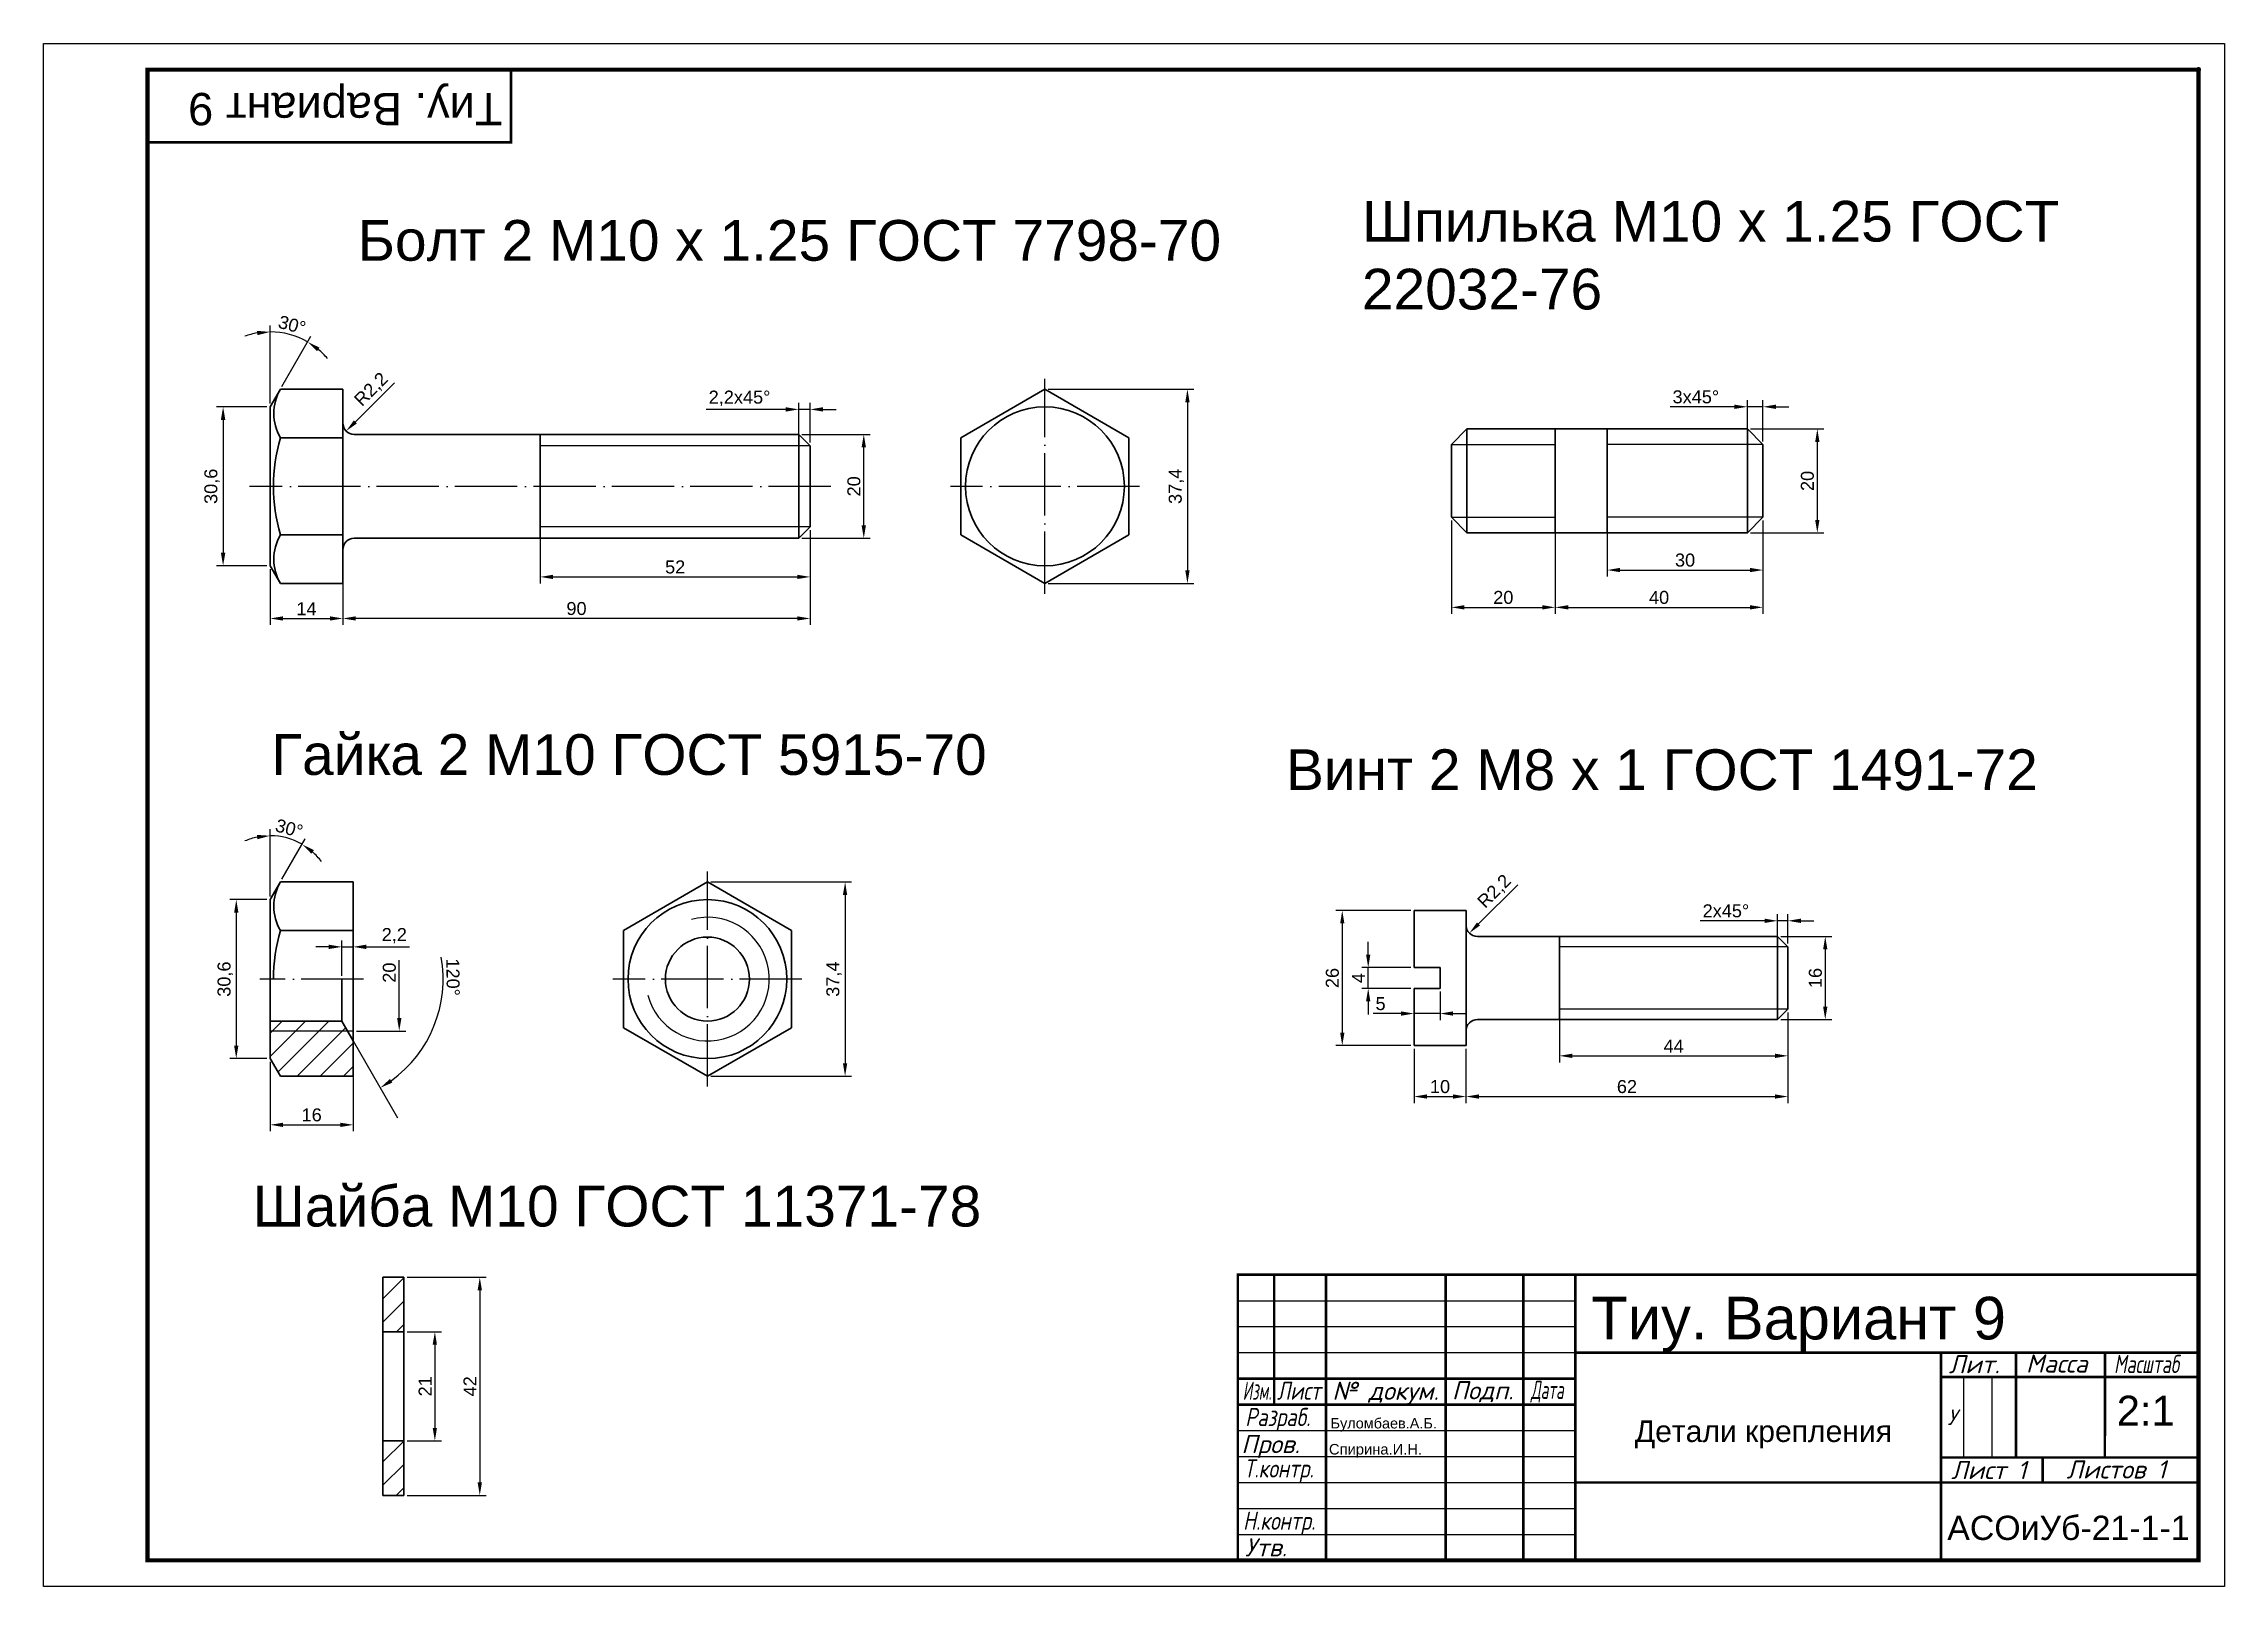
# Model space of a CAD drawing. Header units: millimetres. Extents: x 1253 to 1673, y 1542 to 1839.
import ezdxf

# ---------------------------------------------------------------- set-up
doc = ezdxf.new("R2010")
doc.units = ezdxf.units.MM
doc.linetypes.add('ACAD_ISO04W100', pattern=[30, 24, -3, 0, -3])
doc.styles.get("Standard").update_dxf_attribs({"font": 'arial.ttf'})
doc.dimstyles.new('ISO-25', dxfattribs={"dimtxt": 2.5, "dimasz": 2.5, "dimexe": 1.25, "dimexo": 0.625, "dimtad": 1, "dimtxsty": 'Standard', "dimcen": 2.5, "dimadec": 0, "dimazin": 0, "dimtfac": 1, "dimtmove": 0, "dimatfit": 3, "dimfxl": 1, "dimarcsym": 0})
doc.dimstyles.new('Копия ISO-25', dxfattribs={"dimtxt": 2.5, "dimasz": 2.5, "dimexe": 1.25, "dimexo": 0.625, "dimtad": 1, "dimdec": 0, "dimtxsty": 'Standard', "dimblk2": 'NONE', "dimsah": 1, "dimcen": 2.5, "dimse2": 1, "dimsd2": 1, "dimadec": 0, "dimazin": 0, "dimtfac": 1, "dimtdec": 0, "dimtmove": 0, "dimatfit": 3, "dimfxl": 1, "dimarcsym": 0})

msp = doc.modelspace()

# ---------------------------------------------------------------- texts
msp.add_text('Тиу. Вариант 9', height=6.22115, rotation=180).set_placement((1341.305, 1829.306))
for s, height, p in [('Тиу. Вариант 9', 8.20921, (1551.035, 1589.336)), ('Буломбаев.А.Б.', 1.99245, (1500.802, 1572.198)), ('Детали крепления', 4.14708, (1559.389, 1569.59)), ('Спирина.И.Н.', 2.03254, (1500.484, 1567.177)), ('АСОиУб-21-1-1', 4.66758, (1619.572, 1550.731))]:
    msp.add_text(s, height=height).set_placement(p)
at = {"attachment_point": 1}
for s, width, gutter_width, heights, insert, char_height in [('Шпилька М10 x 1.25 ГОСТ 22032-76', 172.53715, 39.185, [0], (1506.841, 1808.523), 7.83708), ('Болт 2 М10 x 1.25 ГОСТ 7798-70', 172.53715, 39.185, [0], (1313.424, 1804.837), 7.83708), ('Гайка 2 M10 ГОСТ 5915-70', 172.53715, 39.185, [0], (1296.795, 1705.854), 7.83708), ('Винт 2 М8 x 1 ГОСТ 1491-72', 172.53715, 39.185, [0], (1492.208, 1702.938), 7.83708), ('Шайба М10 ГОСТ 11371-78', 172.53715, 39.185, [0], (1293.205, 1618.91), 7.83708), ('2:1', 12.40869, 28.717, [9.203], (1652.212, 1578.499), 5.7435)]:
    msp.add_mtext_dynamic_manual_height_columns(s, width=width, gutter_width=gutter_width, heights=heights, dxfattribs=dict(at, insert=insert, char_height=char_height))
at = {"char_height": 3.5}
for s, insert, width, attachment_point in [('{\\fISOCPEUR|b0|i1|c204|p34;Лит.}', (1619.842, 1586.319), 14.46626, 1), ('{\\fISOCPEUR|b0|i1|c204|p34;Масса}', (1634.721, 1586.444), 17.12983, 1), ('{\\fISOCPEUR|b0|i1|c204|p34;\\W0.7;Масштаб}', (1651.687, 1586.359), 18, 1), ('\\W0.6;{\\fISOCPEUR|b0|i1|c204|p34;Изм.}', (1483.871, 1581.209), 7, 1), ('{\\fISOCPEUR|b0|i1|c204|p34;\\W0.8;Лист}', (1490.476, 1581.206), 10, 1), ('{\\fISOCPEUR|b0|i1|c204|p34;№ докум.}', (1501.131, 1581.197), 23, 1), ('{\\fISOCPEUR|b0|i1|c204|p34;Подп.}', (1530.093, 1579.264), 15, 5), ('{\\fISOCPEUR|b0|i1|c204|p34;\\W0.6;Дата}', (1539.37, 1581.385), 10, 1), ('\\W0.8;{\\fISOCPEUR|b0|i1|c204|p34;Разраб.}', (1484.364, 1576.148), 17, 1), ('{\\fISOCPEUR|b0|i1|c204|p34;Пров.}', (1483.609, 1570.944), 17, 1), ('\\W0.8;{\\fISOCPEUR|b0|i1|c204|p34;Т.контр.}', (1490.824, 1564.021), 17, 5), ('{\\fISOCPEUR|b0|i1|c204|p34;Лист 1}', (1620.307, 1565.943), 19.6013, 1), ('{\\fISOCPEUR|b0|i1|c204|p34;Листов 1}', (1642.507, 1566.052), 30, 1), ('\\W0.8;{\\fISOCPEUR|b0|i1|c204|p34;Н.контр.}', (1483.938, 1556.18), 17, 1), ('{\\fISOCPEUR|b0|i1|c204|p34;Утв.}', (1484.325, 1551.066), 17, 1)]:
    msp.add_mtext(s, dxfattribs=dict(at, insert=insert, width=width, attachment_point=attachment_point))
at = {"color": 3, "insert": (1620.516, 1574.357), "char_height": 3, "width": 4.35365, "attachment_point": 5}
msp.add_mtext('{\\fISOCPEUR|b0|i1|c204|p34;\\C256;У}', dxfattribs=at)

# ---------------------------------------------------------------- blocks, each defined once
blk = doc.blocks.new('*D1')
at = {"color": 0, "lineweight": -2, "transparency": 16777216}
for p, q in [((1295.94, 1768.87), (1286.26, 1768.87)), ((1287.51, 1766.37), (1287.51, 1740.77)), ((1295.94, 1738.27), (1286.26, 1738.27))]:
    blk.add_line(p, q, dxfattribs=at)
at = {"color": 0, "transparency": 16777216}
for points in [[(1287.09, 1766.37), (1287.93, 1766.37), (1287.51, 1768.87)], [(1287.09, 1740.77), (1287.93, 1740.77), (1287.51, 1738.27)]]:
    blk.add_solid(points, dxfattribs=at)
at = {"layer": 'Defpoints', "color": 0, "transparency": 16777216}
for p in [(1296.57, 1768.87), (1287.51, 1738.27), (1296.57, 1738.27)]:
    blk.add_point(p, dxfattribs=at)
at = {"color": 0, "transparency": 16777216, "insert": (1285.38, 1753.57), "char_height": 2.5, "attachment_point": 5, "rotation": 90}
blk.add_mtext('30,6', dxfattribs=at)
blk = doc.blocks.new('*D2')
at = {"color": 0, "lineweight": -2, "transparency": 16777216}
for p, q in [((1296.57, 1737.64), (1296.57, 1726.88)), ((1310.57, 1737.64), (1310.57, 1726.88)), ((1299.07, 1728.13), (1308.07, 1728.13))]:
    blk.add_line(p, q, dxfattribs=at)
at = {"color": 0, "transparency": 16777216}
for points in [[(1299.07, 1728.55), (1299.07, 1727.72), (1296.57, 1728.13)], [(1308.07, 1728.55), (1308.07, 1727.72), (1310.57, 1728.13)]]:
    blk.add_solid(points, dxfattribs=at)
at = {"layer": 'Defpoints', "color": 0, "transparency": 16777216}
for p in [(1296.57, 1738.27), (1310.57, 1738.27), (1310.57, 1728.13)]:
    blk.add_point(p, dxfattribs=at)
at = {"color": 0, "transparency": 16777216, "insert": (1303.57, 1730.01), "char_height": 2.5, "attachment_point": 5}
blk.add_mtext('14', dxfattribs=at)
blk = doc.blocks.new('*D3')
at = {"color": 0, "lineweight": -2, "transparency": 16777216}
for p, q in [((1310.57, 1745.14), (1310.57, 1726.88)), ((1400.57, 1745.14), (1400.57, 1726.88)), ((1398.07, 1728.13), (1313.07, 1728.13))]:
    blk.add_line(p, q, dxfattribs=at)
at = {"color": 0, "transparency": 16777216}
for points in [[(1313.07, 1728.55), (1313.07, 1727.72), (1310.57, 1728.13)], [(1398.07, 1728.55), (1398.07, 1727.72), (1400.57, 1728.13)]]:
    blk.add_solid(points, dxfattribs=at)
at = {"layer": 'Defpoints', "color": 0, "transparency": 16777216}
for p in [(1310.57, 1745.77), (1400.57, 1745.77), (1310.57, 1728.13)]:
    blk.add_point(p, dxfattribs=at)
at = {"color": 0, "transparency": 16777216, "insert": (1355.57, 1730.03), "char_height": 2.5, "attachment_point": 5}
blk.add_mtext('90', dxfattribs=at)
blk = doc.blocks.new('*D4')
at = {"color": 0, "lineweight": -2, "transparency": 16777216}
for p, q in [((1348.57, 1745.14), (1348.57, 1734.88)), ((1400.57, 1745.14), (1400.57, 1734.88)), ((1351.07, 1736.13), (1398.07, 1736.13))]:
    blk.add_line(p, q, dxfattribs=at)
at = {"color": 0, "transparency": 16777216}
for points in [[(1351.07, 1736.55), (1351.07, 1735.72), (1348.57, 1736.13)], [(1398.07, 1736.55), (1398.07, 1735.72), (1400.57, 1736.13)]]:
    blk.add_solid(points, dxfattribs=at)
at = {"layer": 'Defpoints', "color": 0, "transparency": 16777216}
for p in [(1348.57, 1745.77), (1400.57, 1745.77), (1400.57, 1736.13)]:
    blk.add_point(p, dxfattribs=at)
at = {"color": 0, "transparency": 16777216, "insert": (1374.57, 1738.03), "char_height": 2.5, "attachment_point": 5}
blk.add_mtext('52', dxfattribs=at)
blk = doc.blocks.new('*D5')
at = {"color": 0, "lineweight": -2, "transparency": 16777216}
for p, q in [((1398.99, 1763.57), (1412.15, 1763.57)), ((1410.9, 1746.07), (1410.9, 1761.07)), ((1398.99, 1743.57), (1412.15, 1743.57))]:
    blk.add_line(p, q, dxfattribs=at)
at = {"color": 0, "transparency": 16777216}
for points in [[(1410.48, 1761.07), (1411.32, 1761.07), (1410.9, 1763.57)], [(1410.48, 1746.07), (1411.32, 1746.07), (1410.9, 1743.57)]]:
    blk.add_solid(points, dxfattribs=at)
at = {"layer": 'Defpoints', "color": 0, "transparency": 16777216}
for p in [(1398.37, 1763.57), (1410.9, 1763.57), (1398.37, 1743.57)]:
    blk.add_point(p, dxfattribs=at)
at = {"color": 0, "transparency": 16777216, "insert": (1409, 1753.57), "char_height": 2.5, "attachment_point": 5, "rotation": 90}
blk.add_mtext('20', dxfattribs=at)
blk = doc.blocks.new('*D6')
at = {"color": 0, "lineweight": -2, "transparency": 16777216}
for p, q in [((1395.87, 1768.38), (1380.57, 1768.38)), ((1398.37, 1761.99), (1398.37, 1769.63)), ((1400.57, 1768.38), (1398.37, 1768.38)), ((1400.57, 1761.99), (1400.57, 1769.63)), ((1403.07, 1768.38), (1405.57, 1768.38))]:
    blk.add_line(p, q, dxfattribs=at)
at = {"color": 0, "transparency": 16777216}
for points in [[(1395.87, 1768.8), (1395.87, 1767.96), (1398.37, 1768.38)], [(1403.07, 1768.8), (1403.07, 1767.96), (1400.57, 1768.38)]]:
    blk.add_solid(points, dxfattribs=at)
at = {"layer": 'Defpoints', "color": 0, "transparency": 16777216}
for p in [(1398.37, 1768.38), (1398.37, 1761.37), (1400.57, 1761.37)]:
    blk.add_point(p, dxfattribs=at)
at = {"color": 0, "transparency": 16777216, "insert": (1386.97, 1770.51), "char_height": 2.5, "attachment_point": 5}
blk.add_mtext('2,2х45%%D', dxfattribs=at)
blk = doc.blocks.new('*D7')
at = {"color": 0, "lineweight": -2, "transparency": 16777216}
for p, q in [((1296.57, 1769.49), (1296.57, 1784.55)), ((1298.84, 1772.81), (1304.41, 1782.45))]:
    blk.add_line(p, q, dxfattribs=at)
for start, end in [(99.934, 109.8679), (60, 90), (40.1321, 50.066)]:
    blk.add_arc((1296.57, 1768.87), 14.44, start, end, dxfattribs=at)
at = {"color": 0, "transparency": 16777216}
for points in [[(1294.04, 1783.5), (1294.11, 1782.67), (1296.57, 1783.3)], [(1305.6, 1779.59), (1306.08, 1780.28), (1303.79, 1781.37)]]:
    blk.add_solid(points, dxfattribs=at)
at = {"layer": 'Defpoints', "color": 0, "transparency": 16777216}
for p in [(1301.51, 1782.43), (1296.57, 1768.87), (1296.57, 1768.87), (1298.53, 1772.27), (1296.57, 1738.27)]:
    blk.add_point(p, dxfattribs=at)
at = {"color": 0, "transparency": 16777216, "insert": (1300.8, 1784.65), "char_height": 2.5, "attachment_point": 5, "rotation": 345}
blk.add_mtext('30°', dxfattribs=at)
blk = doc.blocks.new('*D8')
at = {"color": 0, "lineweight": -2, "transparency": 16777216}
blk.add_line((1320.52, 1773.52), (1312.98, 1765.98), dxfattribs=at)
at = {"color": 0, "transparency": 16777216}
blk.add_solid([(1312.69, 1766.27), (1313.28, 1765.68), (1311.21, 1764.21)], dxfattribs=at)
at = {"layer": 'Defpoints', "color": 0, "transparency": 16777216}
for p in [(1311.21, 1764.21), (1312.77, 1765.77)]:
    blk.add_point(p, dxfattribs=at)
at = {"color": 0, "transparency": 16777216, "insert": (1316.13, 1772.14), "char_height": 2.5, "attachment_point": 5, "rotation": 45}
blk.add_mtext('R2,2', dxfattribs=at)
blk = doc.blocks.new('*D9')
at = {"color": 0, "lineweight": -2, "transparency": 16777216}
for p, q in [((1446.41, 1772.27), (1474.48, 1772.27)), ((1473.23, 1769.77), (1473.23, 1737.37)), ((1446.41, 1734.87), (1474.48, 1734.87))]:
    blk.add_line(p, q, dxfattribs=at)
at = {"color": 0, "transparency": 16777216}
for points in [[(1472.82, 1769.77), (1473.65, 1769.77), (1473.23, 1772.27)], [(1472.82, 1737.37), (1473.65, 1737.37), (1473.23, 1734.87)]]:
    blk.add_solid(points, dxfattribs=at)
at = {"layer": 'Defpoints', "color": 0, "transparency": 16777216}
for p in [(1445.78, 1772.27), (1445.78, 1734.87), (1473.23, 1734.87)]:
    blk.add_point(p, dxfattribs=at)
at = {"color": 0, "transparency": 16777216, "insert": (1471.11, 1753.57), "char_height": 2.5, "attachment_point": 5, "rotation": 90}
blk.add_mtext('37,4', dxfattribs=at)
blk = doc.blocks.new('*D10')
at = {"color": 0, "lineweight": -2, "transparency": 16777216}
for p, q in [((1295.94, 1674), (1288.79, 1674)), ((1290.04, 1671.5), (1290.04, 1645.9)), ((1295.94, 1643.4), (1288.79, 1643.4))]:
    blk.add_line(p, q, dxfattribs=at)
at = {"color": 0, "transparency": 16777216}
for points in [[(1289.63, 1671.5), (1290.46, 1671.5), (1290.04, 1674)], [(1289.63, 1645.9), (1290.46, 1645.9), (1290.04, 1643.4)]]:
    blk.add_solid(points, dxfattribs=at)
at = {"layer": 'Defpoints', "color": 0, "transparency": 16777216}
for p in [(1296.57, 1674), (1290.04, 1643.4), (1296.57, 1643.4)]:
    blk.add_point(p, dxfattribs=at)
at = {"color": 0, "transparency": 16777216, "insert": (1287.92, 1658.7), "char_height": 2.5, "attachment_point": 5, "rotation": 90}
blk.add_mtext('30,6', dxfattribs=at)
blk = doc.blocks.new('*D11')
at = {"color": 0, "lineweight": -2, "transparency": 16777216}
for p, q in [((1296.57, 1642.78), (1296.57, 1629.4)), ((1312.57, 1642.78), (1312.57, 1629.4)), ((1299.07, 1630.65), (1310.07, 1630.65))]:
    blk.add_line(p, q, dxfattribs=at)
at = {"color": 0, "transparency": 16777216}
for points in [[(1299.07, 1631.06), (1299.07, 1630.23), (1296.57, 1630.65)], [(1310.07, 1631.06), (1310.07, 1630.23), (1312.57, 1630.65)]]:
    blk.add_solid(points, dxfattribs=at)
at = {"layer": 'Defpoints', "color": 0, "transparency": 16777216}
for p in [(1296.57, 1643.4), (1312.57, 1643.4), (1312.57, 1630.65)]:
    blk.add_point(p, dxfattribs=at)
at = {"color": 0, "transparency": 16777216, "insert": (1304.57, 1632.55), "char_height": 2.5, "attachment_point": 5}
blk.add_mtext('16', dxfattribs=at)
blk = doc.blocks.new('*D12')
at = {"color": 0, "lineweight": -2, "transparency": 16777216}
for p, q in [((1307.87, 1664.91), (1305.37, 1664.91)), ((1310.37, 1659.33), (1310.37, 1666.16)), ((1310.37, 1664.91), (1312.57, 1664.91)), ((1312.57, 1659.33), (1312.57, 1666.16)), ((1315.07, 1664.91), (1323.39, 1664.91))]:
    blk.add_line(p, q, dxfattribs=at)
at = {"color": 0, "transparency": 16777216}
for points in [[(1307.87, 1665.33), (1307.87, 1664.49), (1310.37, 1664.91)], [(1315.07, 1665.33), (1315.07, 1664.49), (1312.57, 1664.91)]]:
    blk.add_solid(points, dxfattribs=at)
at = {"layer": 'Defpoints', "color": 0, "transparency": 16777216}
for p in [(1312.57, 1664.91), (1310.37, 1658.7), (1312.57, 1658.7)]:
    blk.add_point(p, dxfattribs=at)
at = {"color": 0, "transparency": 16777216, "insert": (1320.48, 1667.04), "char_height": 2.5, "attachment_point": 5}
blk.add_mtext('2,2', dxfattribs=at)
blk = doc.blocks.new('*D17')
at = {"color": 0, "lineweight": -2, "transparency": 16777216}
for p, q in [((1321.43, 1651.2), (1321.43, 1662.38)), ((1313.19, 1648.7), (1322.68, 1648.7))]:
    blk.add_line(p, q, dxfattribs=at)
at = {"color": 0, "transparency": 16777216}
blk.add_solid([(1321.02, 1651.2), (1321.85, 1651.2), (1321.43, 1648.7)], dxfattribs=at)
at = {"layer": 'Defpoints', "color": 0, "transparency": 16777216}
for p in [(1312.57, 1668.7), (1321.43, 1668.7), (1312.57, 1648.7)]:
    blk.add_point(p, dxfattribs=at)
at = {"color": 0, "transparency": 16777216, "insert": (1319.53, 1659.95), "char_height": 2.5, "attachment_point": 5, "rotation": 90}
blk.add_mtext('20', dxfattribs=at)
blk = doc.blocks.new('_None')
blk = doc.blocks.new('*D18')
at = {"color": 0, "lineweight": -2, "transparency": 16777216}
blk.add_arc((1305.7, 1658.7), 24.18, 305.9277, 10.1369, dxfattribs=at)
at = {"color": 0, "transparency": 16777216}
blk.add_solid([(1320.11, 1638.78), (1319.65, 1639.48), (1317.78, 1637.77)], dxfattribs=at)
at = {"layer": 'Defpoints', "color": 0, "transparency": 16777216}
for p in [(1319.95, 1683.4), (1305.7, 1658.7), (1305.7, 1658.7), (1310.37, 1650.61), (1328.41, 1650.43)]:
    blk.add_point(p, dxfattribs=at)
at = {"color": 0, "transparency": 16777216, "insert": (1331.77, 1659.07), "char_height": 2.5, "attachment_point": 5, "rotation": 270.8106}
blk.add_mtext('120°', dxfattribs=at)
blk = doc.blocks.new('*D19')
at = {"color": 0, "lineweight": -2, "transparency": 16777216}
for p, q in [((1296.57, 1674.63), (1296.57, 1687.55)), ((1298.84, 1677.94), (1303.34, 1685.73))]:
    blk.add_line(p, q, dxfattribs=at)
for start, end in [(101.6678, 113.3356), (60, 90), (36.6644, 48.3322)]:
    blk.add_arc((1296.57, 1674), 12.3, start, end, dxfattribs=at)
at = {"color": 0, "transparency": 16777216}
for points in [[(1294.04, 1686.46), (1294.12, 1685.63), (1296.57, 1686.3)], [(1304.5, 1682.85), (1304.99, 1683.53), (1302.72, 1684.65)]]:
    blk.add_solid(points, dxfattribs=at)
at = {"layer": 'Defpoints', "color": 0, "transparency": 16777216}
for p in [(1300.77, 1685.56), (1298.53, 1677.4), (1296.57, 1674), (1296.57, 1674), (1296.57, 1643.4)]:
    blk.add_point(p, dxfattribs=at)
at = {"color": 0, "transparency": 16777216, "insert": (1300.24, 1687.72), "char_height": 2.5, "attachment_point": 5, "rotation": 345}
blk.add_mtext('30°', dxfattribs=at)
blk = doc.blocks.new('*D20')
at = {"color": 0, "lineweight": -2, "transparency": 16777216}
for p, q in [((1381.42, 1677.4), (1408.55, 1677.4)), ((1407.3, 1674.9), (1407.3, 1642.5)), ((1381.42, 1640), (1408.55, 1640))]:
    blk.add_line(p, q, dxfattribs=at)
at = {"color": 0, "transparency": 16777216}
for points in [[(1406.88, 1674.9), (1407.71, 1674.9), (1407.3, 1677.4)], [(1406.88, 1642.5), (1407.71, 1642.5), (1407.3, 1640)]]:
    blk.add_solid(points, dxfattribs=at)
at = {"layer": 'Defpoints', "color": 0, "transparency": 16777216}
for p in [(1380.79, 1677.4), (1380.79, 1640), (1407.3, 1640)]:
    blk.add_point(p, dxfattribs=at)
at = {"color": 0, "transparency": 16777216, "insert": (1405.17, 1658.7), "char_height": 2.5, "attachment_point": 5, "rotation": 90}
blk.add_mtext('37,4', dxfattribs=at)
blk = doc.blocks.new('*D21')
at = {"color": 0, "lineweight": -2, "transparency": 16777216}
for p, q in [((1322.93, 1601.31), (1338.19, 1601.31)), ((1336.94, 1598.81), (1336.94, 1561.81)), ((1322.93, 1559.31), (1338.19, 1559.31))]:
    blk.add_line(p, q, dxfattribs=at)
at = {"color": 0, "transparency": 16777216}
for points in [[(1336.53, 1598.81), (1337.36, 1598.81), (1336.94, 1601.31)], [(1336.53, 1561.81), (1337.36, 1561.81), (1336.94, 1559.31)]]:
    blk.add_solid(points, dxfattribs=at)
at = {"layer": 'Defpoints', "color": 0, "transparency": 16777216}
for p in [(1322.3, 1601.31), (1322.3, 1559.31), (1336.94, 1559.31)]:
    blk.add_point(p, dxfattribs=at)
at = {"color": 0, "transparency": 16777216, "insert": (1335.06, 1580.31), "char_height": 2.5, "attachment_point": 5, "rotation": 90}
blk.add_mtext('42', dxfattribs=at)
blk = doc.blocks.new('*D22')
at = {"color": 0, "lineweight": -2, "transparency": 16777216}
for p, q in [((1322.93, 1590.81), (1329.54, 1590.81)), ((1328.29, 1588.31), (1328.29, 1572.31)), ((1322.93, 1569.81), (1329.54, 1569.81))]:
    blk.add_line(p, q, dxfattribs=at)
at = {"color": 0, "transparency": 16777216}
for points in [[(1327.87, 1588.31), (1328.7, 1588.31), (1328.29, 1590.81)], [(1327.87, 1572.31), (1328.7, 1572.31), (1328.29, 1569.81)]]:
    blk.add_solid(points, dxfattribs=at)
at = {"layer": 'Defpoints', "color": 0, "transparency": 16777216}
for p in [(1322.3, 1590.81), (1322.3, 1569.81), (1328.29, 1569.81)]:
    blk.add_point(p, dxfattribs=at)
at = {"color": 0, "transparency": 16777216, "insert": (1326.41, 1580.31), "char_height": 2.5, "attachment_point": 5, "rotation": 90}
blk.add_mtext('21', dxfattribs=at)
blk = doc.blocks.new('*D23')
at = {"color": 0, "lineweight": -2, "transparency": 16777216}
for p, q in [((1524.07, 1746.98), (1524.07, 1729.02)), ((1544.07, 1746.98), (1544.07, 1729.02)), ((1526.57, 1730.27), (1541.57, 1730.27))]:
    blk.add_line(p, q, dxfattribs=at)
at = {"color": 0, "transparency": 16777216}
for points in [[(1526.57, 1730.69), (1526.57, 1729.86), (1524.07, 1730.27)], [(1541.57, 1730.69), (1541.57, 1729.86), (1544.07, 1730.27)]]:
    blk.add_solid(points, dxfattribs=at)
at = {"layer": 'Defpoints', "color": 0, "transparency": 16777216}
for p in [(1524.07, 1747.61), (1544.07, 1747.61), (1544.07, 1730.27)]:
    blk.add_point(p, dxfattribs=at)
at = {"color": 0, "transparency": 16777216, "insert": (1534.07, 1732.17), "char_height": 2.5, "attachment_point": 5}
blk.add_mtext('20', dxfattribs=at)
blk = doc.blocks.new('*D24')
at = {"color": 0, "lineweight": -2, "transparency": 16777216}
for p, q in [((1544.07, 1746.98), (1544.07, 1729.02)), ((1584.07, 1746.98), (1584.07, 1729.02)), ((1546.57, 1730.27), (1581.57, 1730.27))]:
    blk.add_line(p, q, dxfattribs=at)
at = {"color": 0, "transparency": 16777216}
for points in [[(1546.57, 1730.69), (1546.57, 1729.86), (1544.07, 1730.27)], [(1581.57, 1730.69), (1581.57, 1729.86), (1584.07, 1730.27)]]:
    blk.add_solid(points, dxfattribs=at)
at = {"layer": 'Defpoints', "color": 0, "transparency": 16777216}
for p in [(1544.07, 1747.61), (1584.07, 1747.61), (1584.07, 1730.27)]:
    blk.add_point(p, dxfattribs=at)
at = {"color": 0, "transparency": 16777216, "insert": (1564.07, 1732.17), "char_height": 2.5, "attachment_point": 5}
blk.add_mtext('40', dxfattribs=at)
blk = doc.blocks.new('*D25')
at = {"color": 0, "lineweight": -2, "transparency": 16777216}
for p, q in [((1554.07, 1746.98), (1554.07, 1736.2)), ((1584.07, 1746.98), (1584.07, 1736.2)), ((1556.57, 1737.45), (1581.57, 1737.45))]:
    blk.add_line(p, q, dxfattribs=at)
at = {"color": 0, "transparency": 16777216}
for points in [[(1556.57, 1737.87), (1556.57, 1737.04), (1554.07, 1737.45)], [(1581.57, 1737.87), (1581.57, 1737.04), (1584.07, 1737.45)]]:
    blk.add_solid(points, dxfattribs=at)
at = {"layer": 'Defpoints', "color": 0, "transparency": 16777216}
for p in [(1554.07, 1747.61), (1584.07, 1747.61), (1584.07, 1737.45)]:
    blk.add_point(p, dxfattribs=at)
at = {"color": 0, "transparency": 16777216, "insert": (1569.07, 1739.36), "char_height": 2.5, "attachment_point": 5}
blk.add_mtext('30', dxfattribs=at)
blk = doc.blocks.new('*D26')
at = {"color": 0, "lineweight": -2, "transparency": 16777216}
for p, q in [((1581.7, 1764.61), (1595.79, 1764.61)), ((1594.54, 1762.11), (1594.54, 1747.11)), ((1581.7, 1744.61), (1595.79, 1744.61))]:
    blk.add_line(p, q, dxfattribs=at)
at = {"color": 0, "transparency": 16777216}
for points in [[(1594.13, 1762.11), (1594.96, 1762.11), (1594.54, 1764.61)], [(1594.13, 1747.11), (1594.96, 1747.11), (1594.54, 1744.61)]]:
    blk.add_solid(points, dxfattribs=at)
at = {"layer": 'Defpoints', "color": 0, "transparency": 16777216}
for p in [(1581.07, 1764.61), (1581.07, 1744.61), (1594.54, 1744.61)]:
    blk.add_point(p, dxfattribs=at)
at = {"color": 0, "transparency": 16777216, "insert": (1592.64, 1754.61), "char_height": 2.5, "attachment_point": 5, "rotation": 90}
blk.add_mtext('20', dxfattribs=at)
blk = doc.blocks.new('*D27')
at = {"color": 0, "lineweight": -2, "transparency": 16777216}
for p, q in [((1578.57, 1768.88), (1566.23, 1768.88)), ((1581.07, 1762.23), (1581.07, 1770.13)), ((1584.07, 1768.88), (1581.07, 1768.88)), ((1584.07, 1762.23), (1584.07, 1770.13)), ((1586.57, 1768.88), (1589.07, 1768.88))]:
    blk.add_line(p, q, dxfattribs=at)
at = {"color": 0, "transparency": 16777216}
for points in [[(1578.57, 1769.3), (1578.57, 1768.47), (1581.07, 1768.88)], [(1586.57, 1769.3), (1586.57, 1768.47), (1584.07, 1768.88)]]:
    blk.add_solid(points, dxfattribs=at)
at = {"layer": 'Defpoints', "color": 0, "transparency": 16777216}
for p in [(1584.07, 1768.88), (1581.07, 1761.61), (1584.07, 1761.61)]:
    blk.add_point(p, dxfattribs=at)
at = {"color": 0, "transparency": 16777216, "insert": (1571.15, 1770.78), "char_height": 2.5, "attachment_point": 5}
blk.add_mtext('3х45%%D', dxfattribs=at)
blk = doc.blocks.new('*D28')
at = {"color": 0, "lineweight": -2, "transparency": 16777216}
for p, q in [((1516.88, 1656.29), (1516.88, 1650.82)), ((1521.88, 1656.29), (1521.88, 1650.82)), ((1514.38, 1652.07), (1508.98, 1652.07)), ((1521.88, 1652.07), (1516.88, 1652.07)), ((1524.38, 1652.07), (1526.88, 1652.07))]:
    blk.add_line(p, q, dxfattribs=at)
at = {"color": 0, "transparency": 16777216}
for points in [[(1514.38, 1652.49), (1514.38, 1651.66), (1516.88, 1652.07)], [(1524.38, 1652.49), (1524.38, 1651.66), (1521.88, 1652.07)]]:
    blk.add_solid(points, dxfattribs=at)
at = {"layer": 'Defpoints', "color": 0, "transparency": 16777216}
for p in [(1516.88, 1656.91), (1521.88, 1656.91), (1521.88, 1652.07)]:
    blk.add_point(p, dxfattribs=at)
at = {"color": 0, "transparency": 16777216, "insert": (1510.43, 1653.97), "char_height": 2.5, "attachment_point": 5}
blk.add_mtext('5', dxfattribs=at)
blk = doc.blocks.new('*D29')
at = {"color": 0, "lineweight": -2, "transparency": 16777216}
for p, q in [((1508.05, 1663.41), (1508.05, 1665.91)), ((1516.26, 1660.91), (1506.8, 1660.91)), ((1508.05, 1656.91), (1508.05, 1660.91)), ((1516.26, 1656.91), (1506.8, 1656.91)), ((1508.05, 1654.41), (1508.05, 1651.91))]:
    blk.add_line(p, q, dxfattribs=at)
at = {"color": 0, "transparency": 16777216}
for points in [[(1507.63, 1663.41), (1508.46, 1663.41), (1508.05, 1660.91)], [(1507.63, 1654.41), (1508.46, 1654.41), (1508.05, 1656.91)]]:
    blk.add_solid(points, dxfattribs=at)
at = {"layer": 'Defpoints', "color": 0, "transparency": 16777216}
for p in [(1508.05, 1660.91), (1516.88, 1660.91), (1516.88, 1656.91)]:
    blk.add_point(p, dxfattribs=at)
at = {"color": 0, "transparency": 16777216, "insert": (1506.17, 1658.91), "char_height": 2.5, "attachment_point": 5, "rotation": 90}
blk.add_mtext('4', dxfattribs=at)
blk = doc.blocks.new('*D30')
at = {"color": 0, "lineweight": -2, "transparency": 16777216}
for p, q in [((1516.26, 1671.91), (1501.8, 1671.91)), ((1503.05, 1669.41), (1503.05, 1648.41)), ((1516.26, 1645.91), (1501.8, 1645.91))]:
    blk.add_line(p, q, dxfattribs=at)
at = {"color": 0, "transparency": 16777216}
for points in [[(1502.64, 1669.41), (1503.47, 1669.41), (1503.05, 1671.91)], [(1502.64, 1648.41), (1503.47, 1648.41), (1503.05, 1645.91)]]:
    blk.add_solid(points, dxfattribs=at)
at = {"layer": 'Defpoints', "color": 0, "transparency": 16777216}
for p in [(1516.88, 1671.91), (1503.05, 1645.91), (1516.88, 1645.91)]:
    blk.add_point(p, dxfattribs=at)
at = {"color": 0, "transparency": 16777216, "insert": (1501.15, 1658.91), "char_height": 2.5, "attachment_point": 5, "rotation": 90}
blk.add_mtext('26', dxfattribs=at)
blk = doc.blocks.new('*D31')
at = {"color": 0, "lineweight": -2, "transparency": 16777216}
for p, q in [((1516.88, 1645.29), (1516.88, 1634.84)), ((1526.88, 1645.29), (1526.88, 1634.84)), ((1519.38, 1636.09), (1524.38, 1636.09))]:
    blk.add_line(p, q, dxfattribs=at)
at = {"color": 0, "transparency": 16777216}
for points in [[(1519.38, 1636.51), (1519.38, 1635.68), (1516.88, 1636.09)], [(1524.38, 1636.51), (1524.38, 1635.68), (1526.88, 1636.09)]]:
    blk.add_solid(points, dxfattribs=at)
at = {"layer": 'Defpoints', "color": 0, "transparency": 16777216}
for p in [(1516.88, 1645.91), (1526.88, 1645.91), (1526.88, 1636.09)]:
    blk.add_point(p, dxfattribs=at)
at = {"color": 0, "transparency": 16777216, "insert": (1521.88, 1638), "char_height": 2.5, "attachment_point": 5}
blk.add_mtext('10', dxfattribs=at)
blk = doc.blocks.new('*D32')
at = {"color": 0, "lineweight": -2, "transparency": 16777216}
for p, q in [((1588.88, 1652.29), (1588.88, 1634.84)), ((1526.88, 1645.29), (1526.88, 1634.84)), ((1529.38, 1636.09), (1586.38, 1636.09))]:
    blk.add_line(p, q, dxfattribs=at)
at = {"color": 0, "transparency": 16777216}
for points in [[(1529.38, 1636.51), (1529.38, 1635.68), (1526.88, 1636.09)], [(1586.38, 1636.51), (1586.38, 1635.68), (1588.88, 1636.09)]]:
    blk.add_solid(points, dxfattribs=at)
at = {"layer": 'Defpoints', "color": 0, "transparency": 16777216}
for p in [(1588.88, 1652.91), (1526.88, 1645.91), (1588.88, 1636.09)]:
    blk.add_point(p, dxfattribs=at)
at = {"color": 0, "transparency": 16777216, "insert": (1557.88, 1638), "char_height": 2.5, "attachment_point": 5}
blk.add_mtext('62', dxfattribs=at)
blk = doc.blocks.new('*D33')
at = {"color": 0, "lineweight": -2, "transparency": 16777216}
for p, q in [((1544.88, 1652.29), (1544.88, 1642.68)), ((1588.88, 1652.29), (1588.88, 1642.68)), ((1547.38, 1643.93), (1586.38, 1643.93))]:
    blk.add_line(p, q, dxfattribs=at)
at = {"color": 0, "transparency": 16777216}
for points in [[(1547.38, 1644.35), (1547.38, 1643.51), (1544.88, 1643.93)], [(1586.38, 1644.35), (1586.38, 1643.51), (1588.88, 1643.93)]]:
    blk.add_solid(points, dxfattribs=at)
at = {"layer": 'Defpoints', "color": 0, "transparency": 16777216}
for p in [(1544.88, 1652.91), (1588.88, 1652.91), (1588.88, 1643.93)]:
    blk.add_point(p, dxfattribs=at)
at = {"color": 0, "transparency": 16777216, "insert": (1566.88, 1645.81), "char_height": 2.5, "attachment_point": 5}
blk.add_mtext('44', dxfattribs=at)
blk = doc.blocks.new('*D34')
at = {"color": 0, "lineweight": -2, "transparency": 16777216}
for p, q in [((1587.51, 1666.91), (1597.32, 1666.91)), ((1596.07, 1664.41), (1596.07, 1653.41)), ((1587.51, 1650.91), (1597.32, 1650.91))]:
    blk.add_line(p, q, dxfattribs=at)
at = {"color": 0, "transparency": 16777216}
for points in [[(1595.66, 1664.41), (1596.49, 1664.41), (1596.07, 1666.91)], [(1595.66, 1653.41), (1596.49, 1653.41), (1596.07, 1650.91)]]:
    blk.add_solid(points, dxfattribs=at)
at = {"layer": 'Defpoints', "color": 0, "transparency": 16777216}
for p in [(1586.88, 1666.91), (1586.88, 1650.91), (1596.07, 1650.91)]:
    blk.add_point(p, dxfattribs=at)
at = {"color": 0, "transparency": 16777216, "insert": (1594.17, 1658.91), "char_height": 2.5, "attachment_point": 5, "rotation": 90}
blk.add_mtext('16', dxfattribs=at)
blk = doc.blocks.new('*D35')
at = {"color": 0, "lineweight": -2, "transparency": 16777216}
for p, q in [((1584.38, 1669.93), (1572, 1669.93)), ((1586.88, 1665.54), (1586.88, 1671.18)), ((1588.88, 1669.93), (1586.88, 1669.93)), ((1588.88, 1665.54), (1588.88, 1671.18)), ((1591.38, 1669.93), (1593.88, 1669.93))]:
    blk.add_line(p, q, dxfattribs=at)
at = {"color": 0, "transparency": 16777216}
for points in [[(1584.38, 1670.34), (1584.38, 1669.51), (1586.88, 1669.93)], [(1591.38, 1670.34), (1591.38, 1669.51), (1588.88, 1669.93)]]:
    blk.add_solid(points, dxfattribs=at)
at = {"layer": 'Defpoints', "color": 0, "transparency": 16777216}
for p in [(1586.88, 1669.93), (1586.88, 1664.91), (1588.88, 1664.91)]:
    blk.add_point(p, dxfattribs=at)
at = {"color": 0, "transparency": 16777216, "insert": (1576.94, 1671.83), "char_height": 2.5, "attachment_point": 5}
blk.add_mtext('2х45%%D', dxfattribs=at)
blk = doc.blocks.new('*D36')
at = {"color": 0, "lineweight": -2, "transparency": 16777216}
blk.add_line((1536.84, 1676.87), (1529.29, 1669.33), dxfattribs=at)
at = {"color": 0, "transparency": 16777216}
blk.add_solid([(1529, 1669.62), (1529.59, 1669.03), (1527.53, 1667.56)], dxfattribs=at)
at = {"layer": 'Defpoints', "color": 0, "transparency": 16777216}
for p in [(1527.53, 1667.56), (1529.08, 1669.11)]:
    blk.add_point(p, dxfattribs=at)
at = {"color": 0, "transparency": 16777216, "insert": (1532.45, 1675.49), "char_height": 2.5, "attachment_point": 5, "rotation": 45}
blk.add_mtext('R2,2', dxfattribs=at)

# ---------------------------------------------------------------- dimensions: what is measured, and where the dimension line sits
for base, line1, line2, picture, middle in [((1301.507, 1782.433), ((1296.569, 1768.866), (1296.569, 1738.266)), ((1298.532, 1772.266), (1296.569, 1768.866)), '*D7', (1300.798, 1784.649)), ((1300.775, 1685.558), ((1296.569, 1674.002), (1296.569, 1643.402)), ((1298.532, 1677.402), (1296.569, 1674.002)), '*D19', (1300.244, 1687.718))]:
    dim = msp.add_angular_dim_2l(base=base, line1=line1, line2=line2, dimstyle='ISO-25')
    dim.commit()
    dim.dimension.update_dxf_attribs({"geometry": picture, "text_midpoint": middle})
for center, mpoint, picture, middle in [((1312.769, 1765.766), (1311.213, 1764.21), '*D8', (1317.637, 1770.634)), ((1529.083, 1669.113), (1527.527, 1667.557), '*D36', (1533.951, 1673.981))]:
    dim = msp.add_radius_dim(center=center, mpoint=mpoint, dimstyle='ISO-25')
    dim.commit()
    dim.dimension.update_dxf_attribs({"geometry": picture, "text_midpoint": middle, "dimtype": 164})
dim = msp.add_linear_dim(base=(1584.072, 1768.882), p1=(1581.072, 1761.61), p2=(1584.072, 1761.61), text='<>х45%%D', dimstyle='ISO-25')
dim.commit()
dim.dimension.update_dxf_attribs({"geometry": '*D27', "text_midpoint": (1571.151, 1768.882), "dimtype": 160})
for base, p1, p2, dimstyle, picture, middle in [((1287.51, 1738.266), (1296.569, 1768.866), (1296.569, 1738.266), 'ISO-25', '*D1', (1285.382, 1753.566)), ((1473.234, 1734.866), (1445.782, 1772.266), (1445.782, 1734.866), 'ISO-25', '*D9', (1471.106, 1753.566)), ((1594.543, 1744.61), (1581.072, 1764.61), (1581.072, 1744.61), 'ISO-25', '*D26', (1592.642, 1754.61)), ((1410.899, 1763.566), (1398.369, 1743.566), (1398.369, 1763.566), 'ISO-25', '*D5', (1408.998, 1753.566)), ((1407.296, 1640.002), (1380.791, 1677.402), (1380.791, 1640.002), 'ISO-25', '*D20', (1405.169, 1658.702)), ((1290.043, 1643.402), (1296.569, 1674.002), (1296.569, 1643.402), 'ISO-25', '*D10', (1287.915, 1658.702)), ((1503.054, 1645.913), (1516.883, 1671.913), (1516.883, 1645.913), 'ISO-25', '*D30', (1501.153, 1658.913)), ((1321.434, 1668.702), (1312.569, 1648.702), (1312.569, 1668.702), 'Копия ISO-25', '*D17', (1319.532, 1659.952)), ((1508.048, 1660.913), (1516.883, 1656.913), (1516.883, 1660.913), 'ISO-25', '*D29', (1506.173, 1658.913)), ((1596.075, 1650.913), (1586.883, 1666.913), (1586.883, 1650.913), 'ISO-25', '*D34', (1594.173, 1658.913)), ((1336.943, 1559.309), (1322.302, 1601.309), (1322.302, 1559.309), 'ISO-25', '*D21', (1335.063, 1580.309)), ((1328.288, 1569.809), (1322.302, 1590.809), (1322.302, 1569.809), 'ISO-25', '*D22', (1326.408, 1580.309))]:
    dim = msp.add_linear_dim(base=base, p1=p1, p2=p2, angle=90, dimstyle=dimstyle)
    dim.commit()
    dim.dimension.update_dxf_attribs({"geometry": picture, "text_midpoint": middle})
for base, p1, p2, picture, middle in [((1398.369, 1768.382), (1400.569, 1761.366), (1398.369, 1761.366), '*D6', (1386.97, 1770.509)), ((1586.883, 1669.926), (1588.883, 1664.913), (1586.883, 1664.913), '*D35', (1576.94, 1671.827))]:
    dim = msp.add_linear_dim(base=base, p1=p1, p2=p2, text='<>х45%%D', dimstyle='ISO-25')
    dim.commit()
    dim.dimension.update_dxf_attribs({"geometry": picture, "text_midpoint": middle})
for base, p1, p2, picture, middle in [((1544.072, 1730.273), (1524.072, 1747.61), (1544.072, 1747.61), '*D23', (1534.072, 1732.175)), ((1584.072, 1730.273), (1544.072, 1747.61), (1584.072, 1747.61), '*D24', (1564.072, 1732.175)), ((1584.072, 1737.454), (1554.072, 1747.61), (1584.072, 1747.61), '*D25', (1569.072, 1739.356)), ((1310.569, 1728.133), (1400.569, 1745.766), (1310.569, 1745.766), '*D3', (1355.569, 1730.035)), ((1400.569, 1736.133), (1348.569, 1745.766), (1400.569, 1745.766), '*D4', (1374.569, 1738.034)), ((1310.569, 1728.133), (1296.569, 1738.266), (1310.569, 1738.266), '*D2', (1303.569, 1730.013)), ((1312.569, 1664.91), (1310.369, 1658.702), (1312.569, 1658.702), '*D12', (1320.478, 1667.037)), ((1588.883, 1636.095), (1526.883, 1645.913), (1588.883, 1652.913), '*D32', (1557.883, 1637.996)), ((1588.883, 1643.931), (1544.883, 1652.913), (1588.883, 1652.913), '*D33', (1566.883, 1645.806)), ((1312.569, 1630.648), (1296.569, 1643.402), (1312.569, 1643.402), '*D11', (1304.569, 1632.549)), ((1526.883, 1636.095), (1516.883, 1645.913), (1526.883, 1645.913), '*D31', (1521.883, 1637.996))]:
    dim = msp.add_linear_dim(base=base, p1=p1, p2=p2, dimstyle='ISO-25')
    dim.commit()
    dim.dimension.update_dxf_attribs({"geometry": picture, "text_midpoint": middle})
dim = msp.add_angular_dim_2l(base=(1328.413, 1650.434), line1=((1310.369, 1650.607), (1305.695, 1658.702)), line2=((1305.695, 1658.702), (1319.954, 1683.399)), dimstyle='Копия ISO-25')
dim.commit()
dim.dimension.update_dxf_attribs({"geometry": '*D18', "text_midpoint": (1329.868, 1659.044), "dimtype": 162})
dim = msp.add_linear_dim(base=(1521.883, 1652.073), p1=(1516.883, 1656.913), p2=(1521.883, 1656.913), dimstyle='ISO-25')
dim.commit()
dim.dimension.update_dxf_attribs({"geometry": '*D28', "text_midpoint": (1510.429, 1652.073), "dimtype": 160})

# ---------------------------------------------------------------- hatches: boundary and pattern name
h = msp.add_hatch()
h.set_pattern_fill('ANSI31', color=256)
h.set_pattern_definition([(45, (-404.7594, -39.5588), (-2.245064, 2.245064), [])])
h.paths.add_polyline_path([(1296.569, 1650.607), (1296.569, 1643.402), (1298.532, 1640.002), (1310.569, 1640.002), (1312.569, 1640.002), (1312.569, 1646.797), (1310.369, 1650.607)])
h = msp.add_hatch()
h.set_pattern_fill('ANSI31', color=256)
h.set_pattern_definition([(45, (-511.8853, -84.84), (-2.245064, 2.245064), [])])
h.paths.add_polyline_path([(1318.302, 1590.809), (1322.302, 1590.809), (1322.302, 1601.309), (1318.302, 1601.309)])
h.paths.add_polyline_path([(1322.302, 1569.809), (1318.302, 1569.809), (1318.302, 1559.309), (1322.302, 1559.309)])

# ---------------------------------------------------------------- linework, layer by layer
for p, q in [((1252.941, 1541.795), (1252.941, 1838.795)), ((1252.941, 1838.795), (1672.941, 1838.795)), ((1672.941, 1838.795), (1672.941, 1541.795)), ((1310.569, 1753.566), (1310.569, 1763.566)), ((1400.569, 1761.366), (1348.569, 1761.366)), ((1524.072, 1761.61), (1544.072, 1761.61)), ((1584.072, 1761.61), (1554.072, 1761.61)), ((1524.072, 1747.61), (1544.072, 1747.61)), ((1584.072, 1747.61), (1554.072, 1747.61)), ((1400.569, 1745.766), (1348.569, 1745.766)), ((1588.883, 1664.913), (1544.883, 1664.913)), ((1312.569, 1658.702), (1312.569, 1653.702)), ((1312.569, 1658.702), (1312.569, 1653.702)), ((1312.569, 1658.702), (1312.569, 1648.702)), ((1588.883, 1652.913), (1544.883, 1652.913)), ((1312.569, 1648.702), (1296.569, 1648.702)), ((1312.569, 1648.702), (1311.469, 1648.702)), ((1312.569, 1646.797), (1321.106, 1632.009)), ((1547.941, 1591.795), (1547.941, 1601.795)), ((1482.941, 1596.795), (1547.941, 1596.795)), ((1482.941, 1591.795), (1547.941, 1591.795)), ((1482.941, 1586.795), (1547.941, 1586.795)), ((1632.806, 1586.795), (1618.339, 1586.795)), ((1622.693, 1582.117), (1622.693, 1566.598)), ((1628.162, 1582.117), (1628.162, 1566.598)), ((1482.941, 1571.795), (1547.941, 1571.795)), ((1482.941, 1566.795), (1547.941, 1566.795)), ((1482.941, 1561.795), (1547.941, 1561.795)), ((1482.941, 1556.795), (1547.941, 1556.795)), ((1482.941, 1551.795), (1482.941, 1551.795)), ((1482.941, 1551.795), (1482.941, 1546.795)), ((1482.941, 1551.795), (1547.941, 1551.795)), ((1672.941, 1541.795), (1252.941, 1541.795))]:
    msp.add_line(p, q)
at = {"linetype": 'ACAD_ISO04W100', "ltscale": 0.5}
for p, q in [((1445.782, 1732.866), (1445.782, 1774.266)), ((1404.569, 1753.566), (1292.569, 1753.566)), ((1463.977, 1753.566), (1427.587, 1753.566)), ((1380.791, 1638.002), (1380.791, 1679.402)), ((1314.569, 1658.702), (1294.569, 1658.702)), ((1398.986, 1658.702), (1362.596, 1658.702))]:
    msp.add_line(p, q, dxfattribs=at)
at = {"lineweight": 30}
for p, q in [((1298.532, 1772.266), (1296.569, 1768.866)), ((1296.569, 1768.866), (1296.569, 1738.266)), ((1310.569, 1772.266), (1298.532, 1772.266)), ((1310.569, 1734.866), (1310.569, 1772.266)), ((1445.782, 1772.266), (1429.587, 1762.916)), ((1461.977, 1762.916), (1445.782, 1772.266)), ((1527.072, 1764.61), (1524.072, 1761.61)), ((1527.072, 1764.61), (1527.072, 1744.61)), ((1581.072, 1764.61), (1527.072, 1764.61)), ((1544.072, 1744.61), (1544.072, 1764.61)), ((1554.072, 1744.61), (1554.072, 1764.61)), ((1581.072, 1744.61), (1581.072, 1764.61)), ((1581.072, 1764.61), (1584.072, 1761.61)), ((1310.569, 1762.916), (1298.532, 1762.916)), ((1312.755, 1763.566), (1398.369, 1763.566)), ((1348.569, 1743.566), (1348.569, 1763.566)), ((1398.369, 1763.566), (1398.369, 1743.566)), ((1398.369, 1763.566), (1400.569, 1761.366)), ((1400.569, 1745.766), (1400.569, 1761.366)), ((1429.587, 1762.916), (1429.587, 1744.216)), ((1461.977, 1744.216), (1461.977, 1762.916)), ((1524.072, 1747.61), (1524.072, 1761.61)), ((1584.072, 1761.61), (1584.072, 1747.61)), ((1527.072, 1744.61), (1524.072, 1747.61)), ((1581.072, 1744.61), (1584.072, 1747.61)), ((1298.532, 1744.216), (1310.569, 1744.216)), ((1398.369, 1743.566), (1312.769, 1743.566)), ((1398.369, 1743.566), (1400.569, 1745.766)), ((1429.587, 1744.216), (1445.782, 1734.866)), ((1445.782, 1734.866), (1461.977, 1744.216)), ((1527.072, 1744.61), (1544.072, 1744.61)), ((1544.072, 1744.61), (1581.072, 1744.61)), ((1581.072, 1744.61), (1554.072, 1744.61)), ((1298.532, 1734.866), (1296.569, 1738.266)), ((1298.532, 1734.866), (1310.569, 1734.866)), ((1298.532, 1677.402), (1296.569, 1674.002)), ((1310.569, 1677.402), (1298.532, 1677.402)), ((1310.569, 1677.402), (1312.569, 1677.402)), ((1312.569, 1677.402), (1312.569, 1640.002)), ((1380.791, 1677.402), (1364.596, 1668.052)), ((1396.986, 1668.052), (1380.791, 1677.402)), ((1296.569, 1674.002), (1296.569, 1643.402)), ((1516.883, 1671.913), (1526.883, 1671.913)), ((1516.883, 1660.913), (1516.883, 1671.913)), ((1526.883, 1671.913), (1526.883, 1645.913)), ((1310.569, 1668.052), (1298.532, 1668.052)), ((1310.569, 1668.052), (1312.569, 1668.052)), ((1312.569, 1648.702), (1312.569, 1668.702)), ((1364.596, 1668.052), (1364.596, 1649.352)), ((1396.986, 1649.352), (1396.986, 1668.052)), ((1526.883, 1658.913), (1526.883, 1666.913)), ((1529.083, 1666.913), (1586.883, 1666.913)), ((1544.883, 1650.913), (1544.883, 1666.913)), ((1586.883, 1666.913), (1586.883, 1650.913)), ((1586.883, 1666.913), (1588.883, 1664.913)), ((1588.883, 1664.913), (1588.883, 1652.913)), ((1521.883, 1660.913), (1516.883, 1660.913)), ((1521.883, 1660.913), (1521.883, 1656.913)), ((1310.369, 1650.607), (1310.369, 1658.702)), ((1516.883, 1645.913), (1516.883, 1656.913)), ((1521.883, 1656.913), (1516.883, 1656.913)), ((1310.369, 1650.607), (1296.569, 1650.607)), ((1312.569, 1646.797), (1310.369, 1650.607)), ((1586.883, 1650.913), (1529.083, 1650.913)), ((1586.883, 1650.913), (1544.883, 1650.913)), ((1586.883, 1650.913), (1588.883, 1652.913)), ((1364.596, 1649.352), (1380.791, 1640.002)), ((1380.791, 1640.002), (1396.986, 1649.352)), ((1298.532, 1640.002), (1296.569, 1643.402)), ((1526.883, 1645.913), (1516.883, 1645.913)), ((1298.532, 1640.002), (1310.569, 1640.002)), ((1310.569, 1640.002), (1312.569, 1640.002)), ((1318.302, 1601.309), (1322.302, 1601.309)), ((1318.302, 1559.309), (1318.302, 1601.309)), ((1322.302, 1601.309), (1322.302, 1559.309)), ((1322.302, 1590.809), (1318.302, 1590.809)), ((1322.302, 1569.809), (1318.302, 1569.809)), ((1322.302, 1559.309), (1318.302, 1559.309))]:
    msp.add_line(p, q, dxfattribs=at)
at = {"const_width": 0.8}
msp.add_lwpolyline([(1272.941, 1546.795), (1272.941, 1833.795), (1667.941, 1833.795), (1667.941, 1546.795)], close=True, dxfattribs=at)
at = {"const_width": 0.5}
for points in [[(1272.941, 1819.795), (1342.941, 1819.795), (1342.941, 1833.795)], [(1547.941, 1601.795), (1547.941, 1546.795)], [(1632.806, 1566.598), (1667.941, 1566.598)], [(1547.941, 1561.795), (1667.941, 1561.795)]]:
    msp.add_lwpolyline(points, dxfattribs=at)
msp.add_lwpolyline([(1667.691, 1833.795, 1), (1668.191, 1833.795, 1)], format="xyb", close=True, dxfattribs=at)
msp.add_lwpolyline([(1667.691, 1833.795, 1), (1668.191, 1833.795, 1)], format="xyb", close=True, dxfattribs=at)
at = {"lineweight": 100, "const_width": 0.5}
for points in [[(1667.941, 1601.795), (1482.941, 1601.795), (1482.941, 1546.795)], [(1489.941, 1601.795), (1489.941, 1576.795)], [(1499.941, 1601.795), (1499.941, 1546.795)], [(1522.941, 1601.795), (1522.941, 1546.795)], [(1537.941, 1601.795), (1537.941, 1546.795)], [(1547.941, 1586.795), (1667.941, 1586.795)], [(1618.339, 1586.795), (1618.339, 1546.795)], [(1632.806, 1566.598), (1632.806, 1586.795)], [(1649.941, 1586.795), (1649.918, 1566.598)], [(1482.941, 1581.795), (1547.941, 1581.795)], [(1618.339, 1582.117), (1667.941, 1582.117)], [(1482.941, 1576.795), (1547.941, 1576.795)], [(1632.806, 1566.598), (1618.339, 1566.598)], [(1637.941, 1566.598), (1637.941, 1561.795)]]:
    msp.add_lwpolyline(points, dxfattribs=at)
at = {"lineweight": 30}
for centre, radius in [((1445.782, 1753.566), 15.3), ((1380.791, 1658.702), 15.3), ((1380.791, 1658.702), 8.095)]:
    msp.add_circle(centre, radius, dxfattribs=at)
for centre, radius, start, end in [((1306.629, 1767.591), 9.35, 150, 210), ((1312.769, 1765.766), 2.2, 180, 270), ((1330.921, 1753.566), 33.712, 163.89789, 196.10211), ((1306.629, 1739.541), 9.35, 150, 210), ((1312.769, 1741.366), 2.2, 90, 180), ((1306.629, 1672.727), 9.35, 150, 210), ((1330.921, 1658.702), 33.712, 163.89789, 180), ((1529.083, 1669.113), 2.2, 180, 270), ((1529.083, 1648.713), 2.2, 90, 180)]:
    msp.add_arc(centre, radius, start, end, dxfattribs=at)
msp.add_arc((1380.791, 1658.702), 11.905, 195, 105)

msp.set_redraw_order([(e.dxf.handle, doc.entitydb.next_handle()) for e in msp.query("TEXT MTEXT ATTDEF DIMENSION ARC_DIMENSION")])  # texts and dimensions are drawn at this point

doc.saveas('drawing.dxf')
